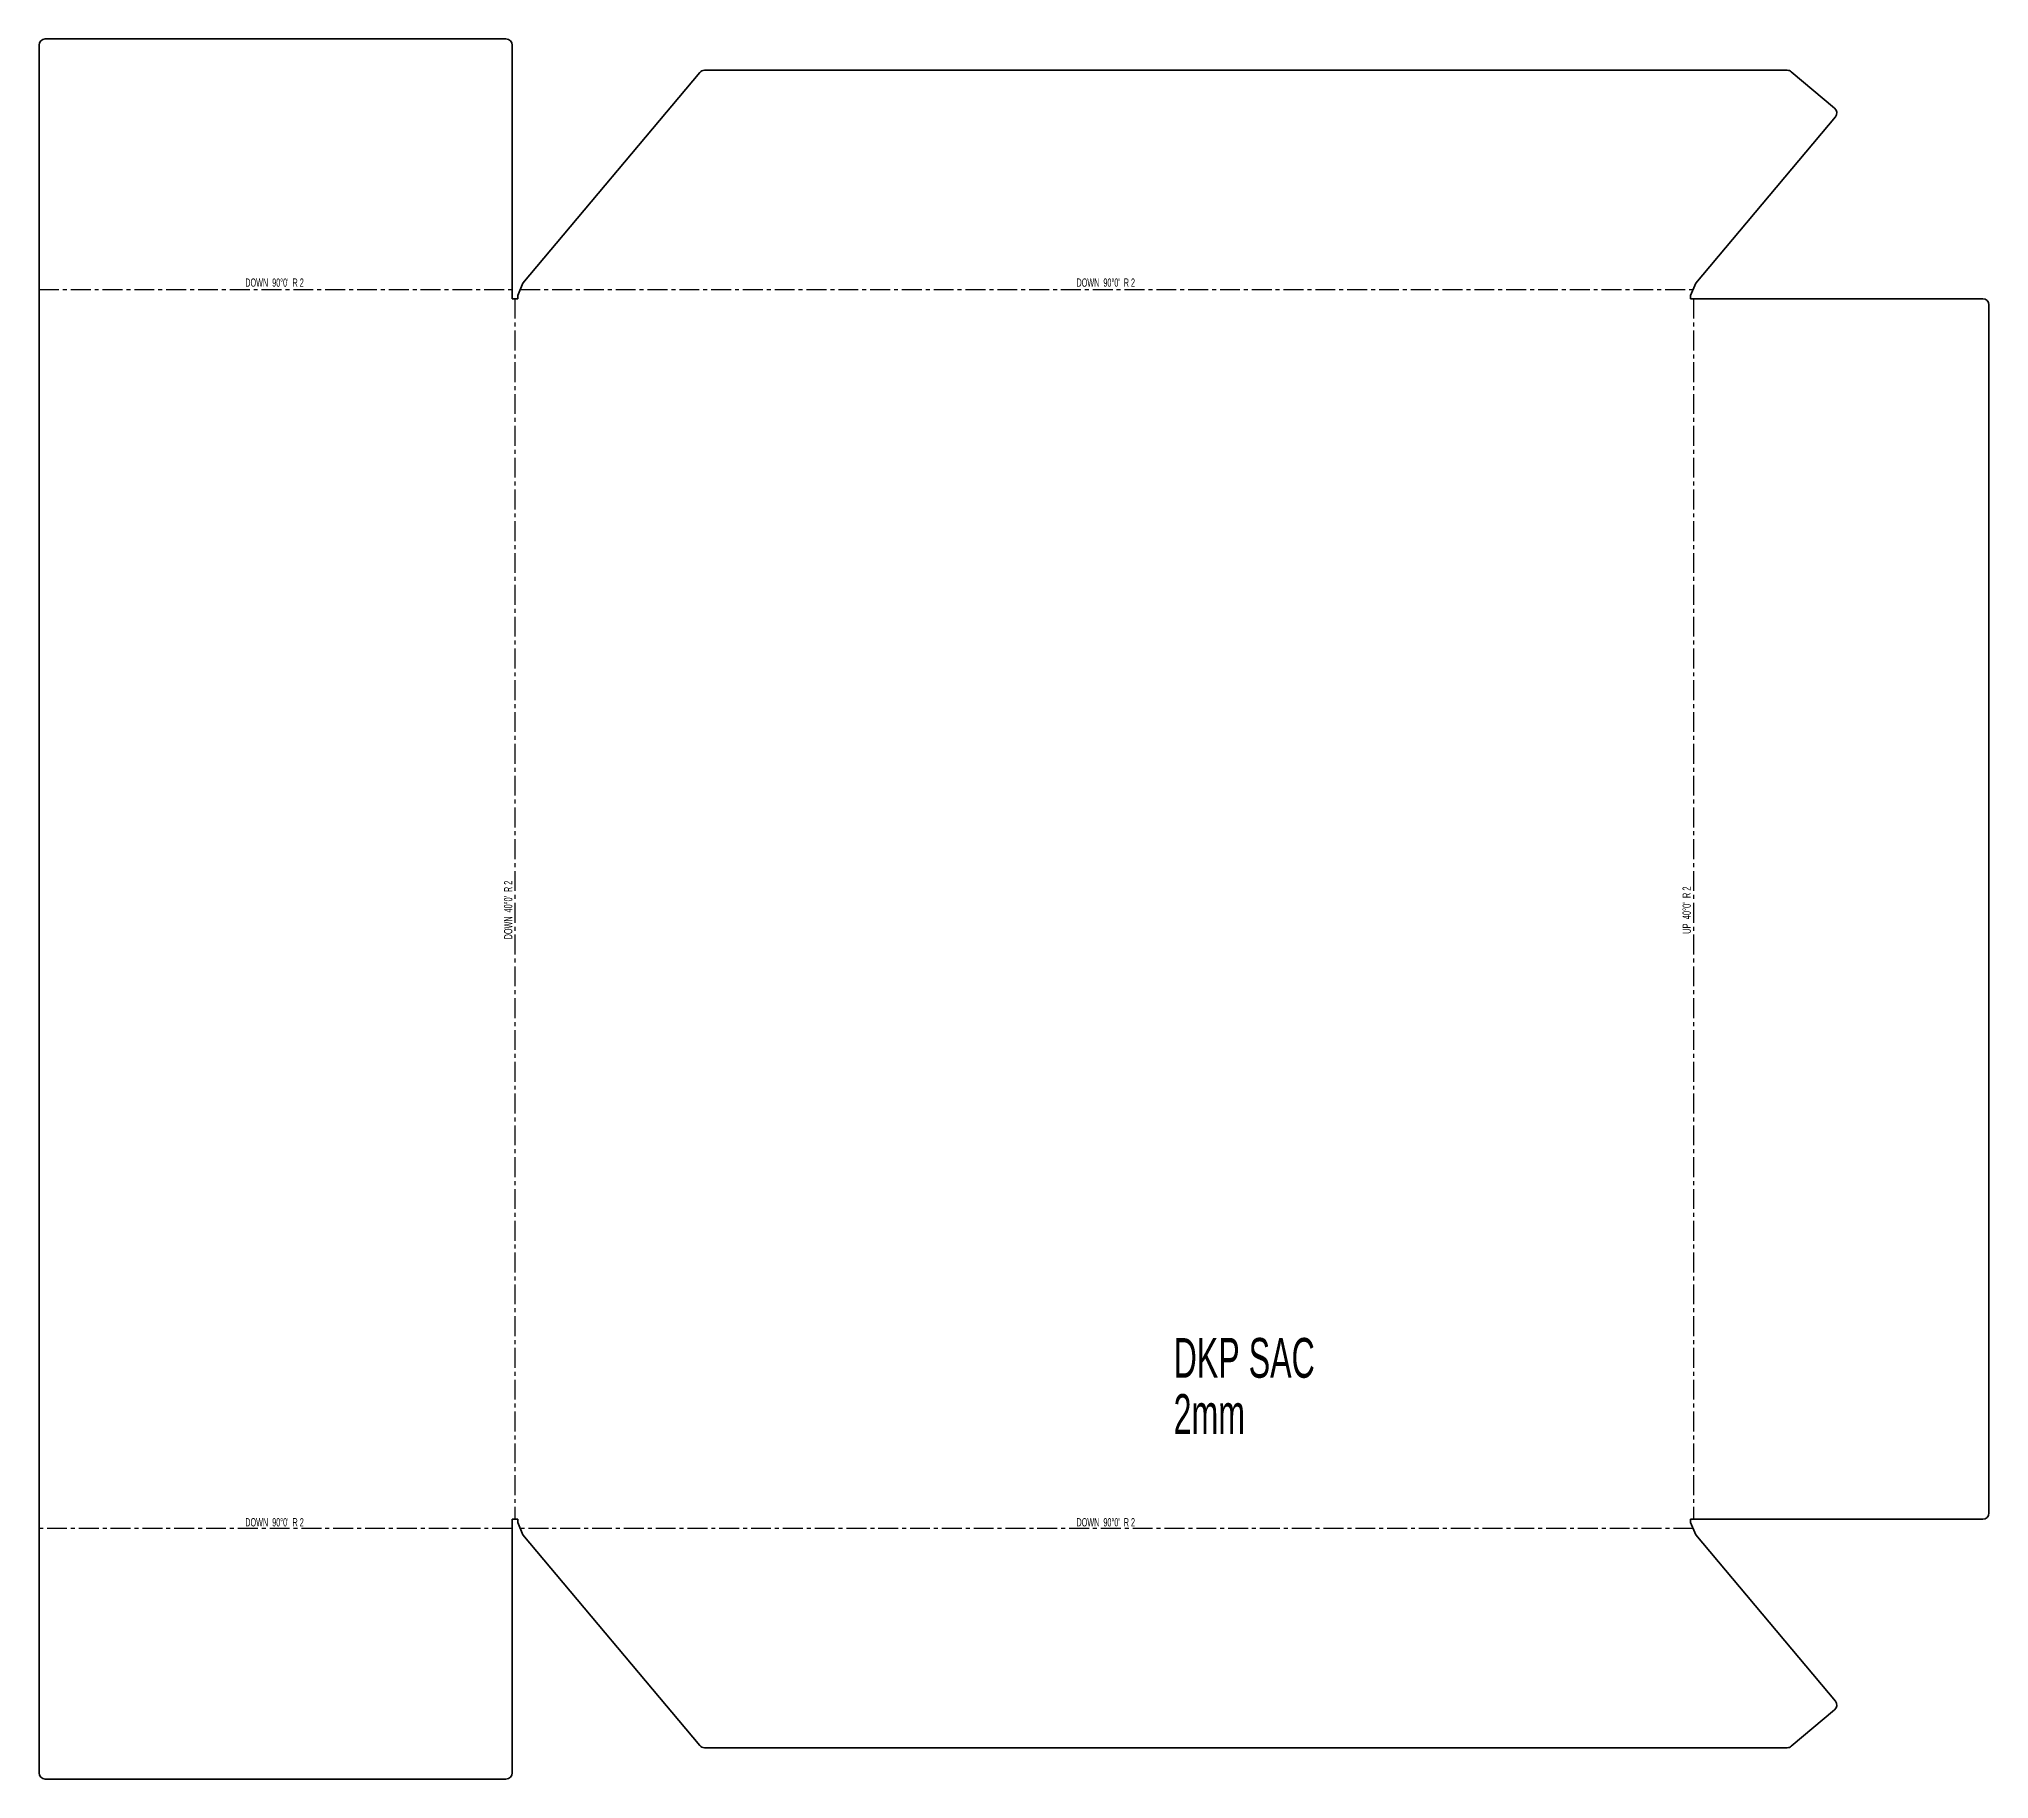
# Model space of a CAD drawing. Header units: millimetres. Extents: x -714 to 350, y -873 to 639.
# Drawn here: x -714 to -91, y 83 to 639 of the extents above; entities that cross this region are included whole.
import ezdxf

# ---------------------------------------------------------------- set-up
doc = ezdxf.new("R2010")
doc.units = ezdxf.units.MM
doc.linetypes.add('CENTER', pattern=[10.16, 6.35, -1.27, 1.27, -1.27])
doc.styles.add('SLDTEXTSTYLE0', font='TXT', dxfattribs={"width": 0.572187})
doc.styles.add('SLDTEXTSTYLE1', font='TXT', dxfattribs={"width": 0.5675})
doc.styles.add('SLDTEXTSTYLE2', font='TXT', dxfattribs={"width": 0.605})

msp = doc.modelspace()

# ---------------------------------------------------------------- texts
at = {"color": 7, "linetype": 'Continuous', "lineweight": 0}
for s, insert, char_height, attachment_point, style in [("DOWN  90°0'  R 2", (-638.63, 562.92), 2.6458, 2, 'SLDTEXTSTYLE0'), ("DOWN  90°0'  R 2", (-373.08, 562.92), 2.6458, 2, 'SLDTEXTSTYLE0'), ('DKP SAC', (-351.4, 224.36), 12.7, 1, 'SLDTEXTSTYLE2'), ('2mm', (-351.4, 206.43), 12.7, 1, 'SLDTEXTSTYLE2'), ("DOWN  90°0'  R 2", (-638.63, 166.79), 2.6458, 2, 'SLDTEXTSTYLE0'), ("DOWN  90°0'  R 2", (-373.08, 166.79), 2.6458, 2, 'SLDTEXTSTYLE0')]:
    msp.add_mtext(s, dxfattribs=dict(at, insert=insert, char_height=char_height, attachment_point=attachment_point, style=style))
at = {"color": 7, "linetype": 'Continuous', "lineweight": 0, "char_height": 2.6458, "attachment_point": 2, "rotation": 90}
for s, insert, style in [("DOWN  40°0'  R 2", (-565.31, 361.1), 'SLDTEXTSTYLE0'), ("UP  40°0'  R 2", (-188.82, 361.06), 'SLDTEXTSTYLE1')]:
    msp.add_mtext(s, dxfattribs=dict(at, insert=insert, style=style))

# ---------------------------------------------------------------- linework, layer by layer
at = {"color": 7, "linetype": 'Continuous', "lineweight": 35}
for p, q in [((-713.87, 85.43), (-713.87, 637.44)), ((-711.87, 639.44), (-564.71, 639.44)), ((-562.71, 637.44), (-562.71, 556.44)), ((-501.27, 629.44), (-155.36, 629.44)), ((-559.26, 561.44), (-502.8, 628.72)), ((-154.07, 628.97), (-140.24, 617.36)), ((-139.99, 614.54), (-184.55, 561.44)), ((-559.26, 561.44), (-560.94, 557.44)), ((-186.23, 557.44), (-184.55, 561.44)), ((-560.94, 556.44), (-562.71, 556.44)), ((-560.94, 557.44), (-560.94, 556.44)), ((-186.23, 557.44), (-186.23, 556.44)), ((-92.91, 556.44), (-186.23, 556.44)), ((-90.91, 168.44), (-90.91, 554.44)), ((-562.71, 166.44), (-560.94, 166.44)), ((-562.71, 85.43), (-562.71, 166.44)), ((-560.94, 165.44), (-560.94, 166.44)), ((-560.94, 165.44), (-559.26, 161.43)), ((-186.23, 166.44), (-92.91, 166.44)), ((-186.23, 165.44), (-186.23, 166.44)), ((-184.55, 161.43), (-186.23, 165.44)), ((-559.26, 161.43), (-502.8, 94.15)), ((-139.99, 108.33), (-184.55, 161.43)), ((-154.07, 93.9), (-140.24, 105.51)), ((-501.27, 93.43), (-155.36, 93.43)), ((-711.87, 83.43), (-564.71, 83.43))]:
    msp.add_line(p, q, dxfattribs=at)
at = {"color": 7, "linetype": 'CENTER'}
for p, q in [((-713.87, 559.44), (-562.71, 559.44)), ((-561.82, 556.44), (-561.82, 166.44)), ((-560.1, 559.44), (-185.39, 559.44)), ((-185.34, 556.44), (-185.34, 166.44)), ((-562.71, 163.44), (-713.87, 163.44)), ((-185.39, 163.44), (-560.1, 163.44))]:
    msp.add_line(p, q, dxfattribs=at)
at = {"color": 7, "linetype": 'Continuous', "lineweight": 35}
for centre, start, end in [((-711.87, 637.44), 90, 180), ((-564.71, 637.44), 0, 90), ((-501.27, 627.44), 90, 140), ((-155.36, 627.44), 50, 90), ((-141.52, 615.83), 320, 50), ((-92.91, 554.44), 0, 90), ((-92.91, 168.44), 270, 0), ((-141.52, 107.04), 310, 40), ((-501.27, 95.43), 220, 270), ((-155.36, 95.43), 270, 310), ((-711.87, 85.43), 180, 270), ((-564.71, 85.43), 270, 0)]:
    msp.add_arc(centre, 2, start, end, dxfattribs=at)

msp.set_redraw_order([(e.dxf.handle, doc.entitydb.next_handle()) for e in msp.query("TEXT MTEXT ATTDEF DIMENSION ARC_DIMENSION")])  # texts and dimensions are drawn at this point

doc.saveas('drawing.dxf')
